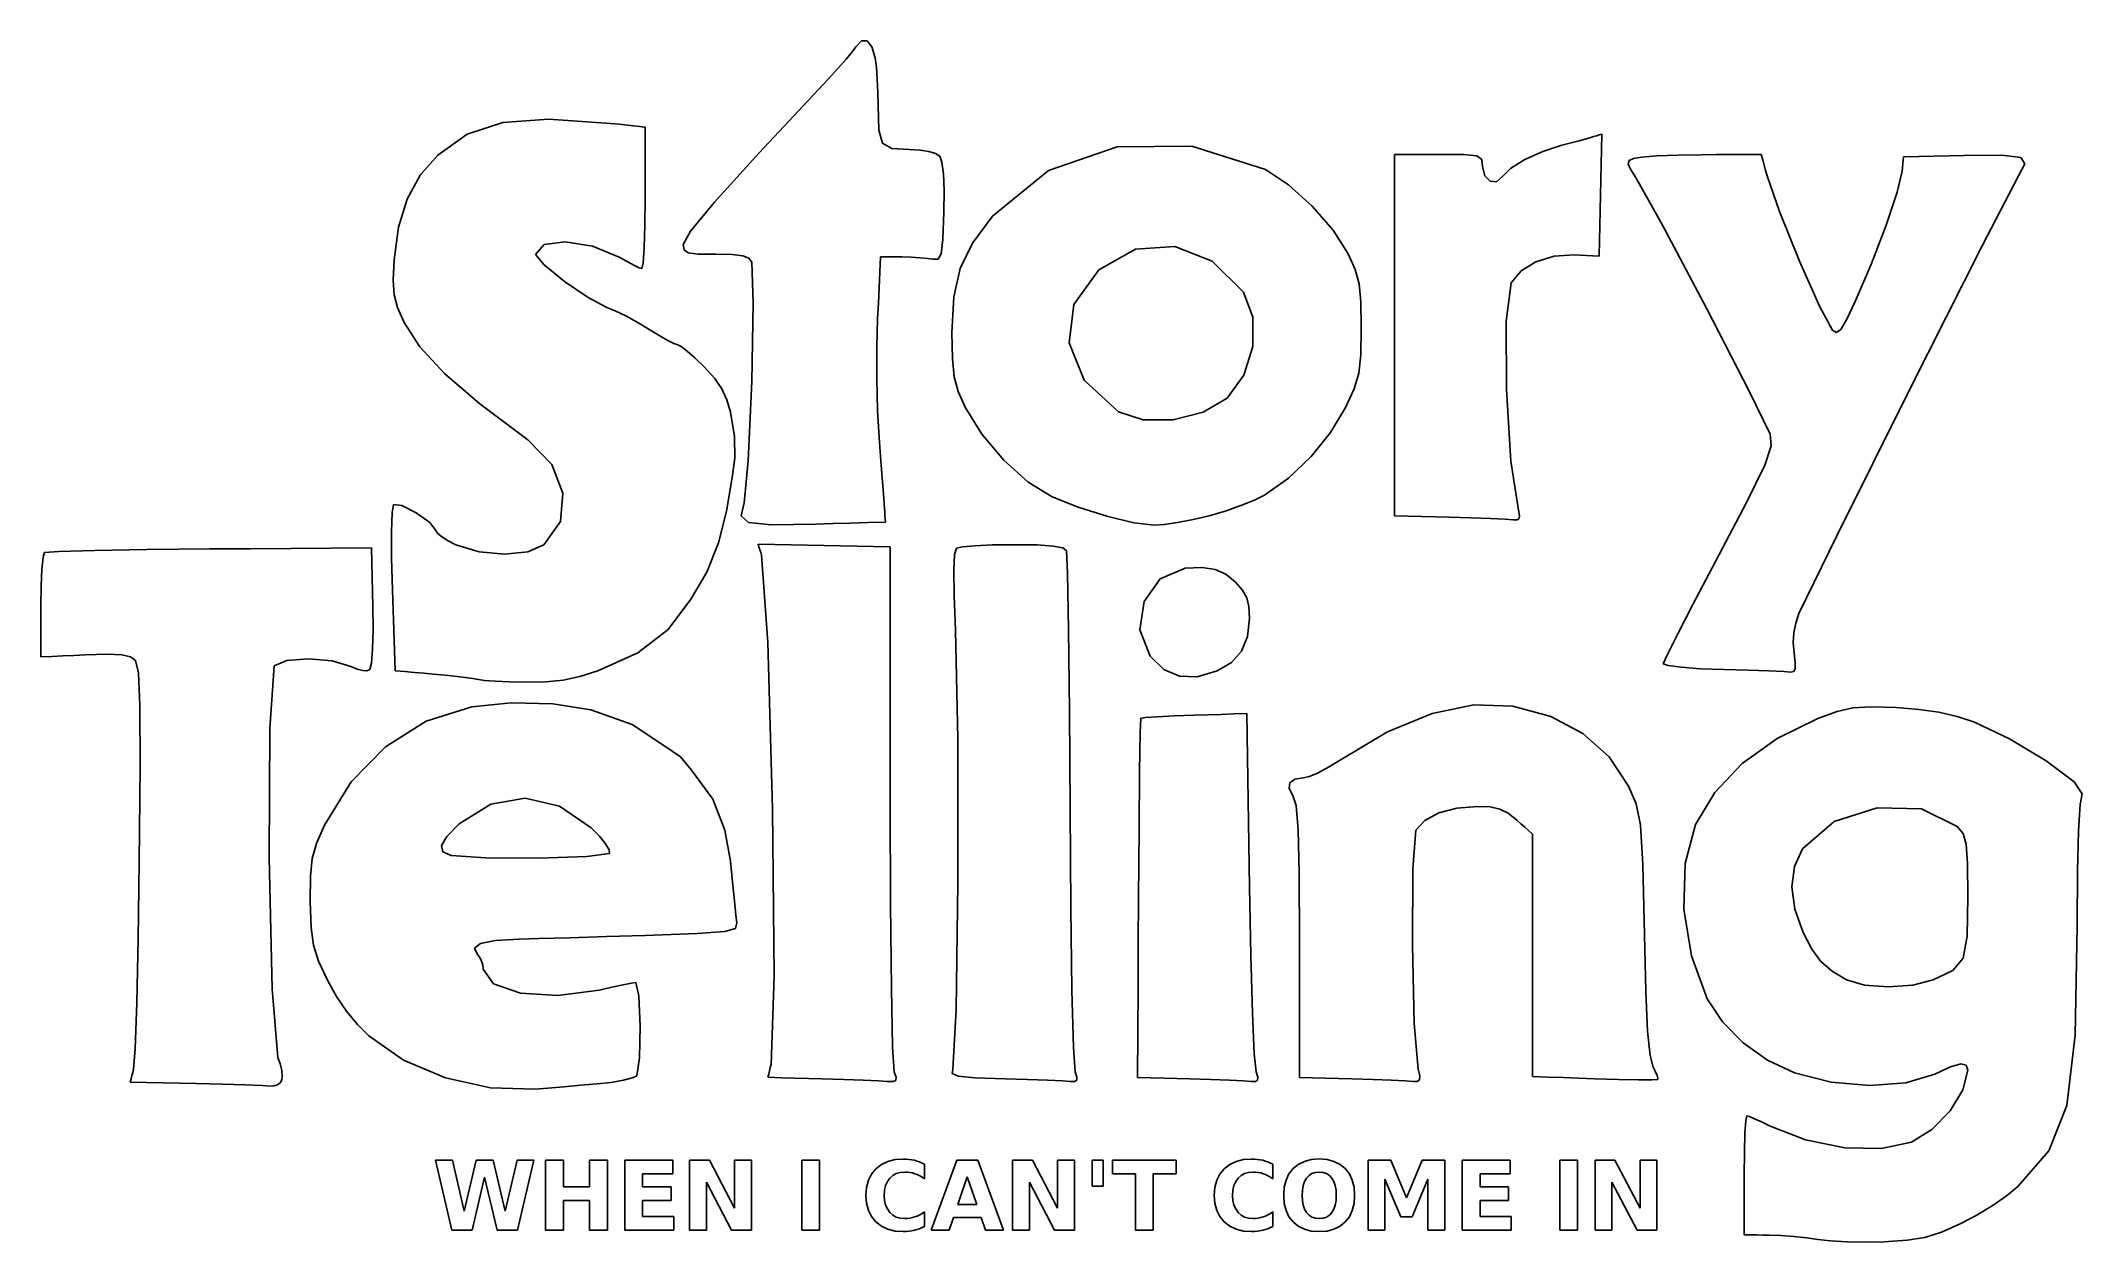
# Model space of a CAD drawing. Extents: x -60 to 54, y -31 to 36.
import ezdxf

# ---------------------------------------------------------------- set-up
doc = ezdxf.new("R2010")
doc.units = 0
for name, color, linetype in [('e', 7, 'CONTINUOUS'), ('g', 7, 'CONTINUOUS'), ('i', 7, 'CONTINUOUS'), ('l', 7, 'CONTINUOUS'), ('l2', 7, 'CONTINUOUS'), ('n', 7, 'CONTINUOUS'), ('o', 7, 'CONTINUOUS'), ('r', 7, 'CONTINUOUS'), ('S', 7, 'CONTINUOUS'), ('t', 7, 'CONTINUOUS'), ('text', 7, 'CONTINUOUS'), ('y', 7, 'CONTINUOUS')]:
    doc.layers.add(name, color=color, linetype=linetype)

msp = doc.modelspace()

# ---------------------------------------------------------------- linework, layer by layer
at = {"layer": 'e', "color": 7}
for p, q in [((-33.705829, -1.03375), (-35.910042, -1.25823)), ((-31.391798, -1.09855), (-33.705829, -1.03375)), ((-29.277679, -1.42523), (-31.391798, -1.09855)), ((-38.436818, -2.06742), (-40.698062, -3.47851)), ((-35.910042, -1.25823), (-38.436818, -2.06742)), ((-26.979577, -2.25026), (-29.277679, -1.42523)), ((-25.105227, -3.48429), (-26.979577, -2.25026)), ((-40.698062, -3.47851), (-42.613374, -5.42683)), ((-24.301303, -4.0495), (-25.105227, -3.48429)), ((-23.684421, -4.77651), (-24.301303, -4.0495)), ((-42.613374, -5.42683), (-44.102354, -7.84771)), ((-22.491853, -6.39498), (-23.684421, -4.77651)), ((-36.600485, -7.76583), (-34.841366, -6.67148)), ((-34.841366, -6.67148), (-32.936927, -6.3469)), ((-32.936927, -6.3469), (-31.029711, -6.78776)), ((-31.029711, -6.78776), (-29.262261, -7.9897)), ((-21.830563, -8.11374), (-22.491853, -6.39498)), ((-44.102354, -7.84771), (-44.544759, -8.8528)), ((-37.290846, -8.46663), (-36.600485, -7.76583)), ((-44.544759, -8.8528), (-44.786268, -9.69797)), ((-37.592472, -8.97994), (-37.290846, -8.46663)), ((-37.510112, -9.32436), (-37.592472, -8.97994)), ((-29.262261, -7.9897), (-28.810833, -8.45788)), ((-28.810833, -8.45788), (-28.467489, -8.8839)), ((-28.467489, -8.8839), (-28.265796, -9.22076)), ((-21.514089, -9.83744), (-21.830563, -8.11374)), ((-44.786268, -9.69797), (-44.881598, -10.68009)), ((-37.048513, -9.51845), (-37.510112, -9.32436)), ((-37.048509, -9.5185), (-37.048513, -9.51845)), ((-35.127931, -9.6516), (-37.048509, -9.51846)), ((-37.048509, -9.51846), (-37.048509, -9.51847)), ((-37.048509, -9.51847), (-37.048509, -9.51848)), ((-37.048509, -9.51848), (-37.048509, -9.5185)), ((-32.202889, -9.6708), (-35.127931, -9.6516)), ((-29.498358, -9.5896), (-32.202889, -9.6708)), ((-28.239316, -9.4215), (-29.498358, -9.5896)), ((-28.265796, -9.22076), (-28.239316, -9.4215)), ((-21.400955, -11.00925), (-21.514089, -9.83744)), ((-44.881598, -10.68009), (-44.885498, -12.09602)), ((-21.298665, -12.04836), (-21.400955, -11.00925)), ((-44.885498, -12.09602), (-44.841898, -13.52271)), ((-21.218455, -12.84191), (-21.298665, -12.04836)), ((-44.841898, -13.52271), (-44.711752, -14.51875)), ((-21.837017, -13.75508), (-21.244535, -13.57765)), ((-21.244535, -13.57765), (-21.171565, -13.27702)), ((-21.171565, -13.27702), (-21.218455, -12.84191)), ((-44.711752, -14.51875), (-44.424551, -15.40153)), ((-35.746178, -14.68454), (-35.41202, -14.42188)), ((-35.591091, -15.03874), (-35.746178, -14.68454)), ((-35.41202, -14.42188), (-34.589175, -14.25095)), ((-34.589175, -14.25095), (-33.278199, -14.17195)), ((-33.278199, -14.17195), (-32.151963, -14.14385)), ((-32.151963, -14.14385), (-30.454599, -14.09625)), ((-30.454599, -14.09625), (-28.41617, -14.03595)), ((-28.41617, -14.03595), (-26.266741, -13.96945)), ((-26.266741, -13.96945), (-23.370566, -13.86658)), ((-23.370566, -13.86658), (-21.837017, -13.75508)), ((-44.424551, -15.40153), (-43.90979, -16.48845)), ((-35.463534, -15.2034), (-35.591091, -15.03874)), ((-35.359076, -15.40887), (-35.463534, -15.2034)), ((-35.288496, -15.62894), (-35.359076, -15.40887)), ((-35.262576, -15.83741), (-35.288496, -15.62894)), ((-34.688031, -16.66009), (-35.262576, -15.83741)), ((-43.90979, -16.48845), (-43.419574, -17.36636)), ((-33.194409, -17.17127), (-34.688031, -16.66009)), ((-28.830013, -17.00794), (-31.12673, -17.30814)), ((-28.11061, -16.84346), (-28.830013, -17.00794)), ((-27.484201, -16.70877), (-28.11061, -16.84346)), ((-27.018067, -16.61777), (-27.484201, -16.70877)), ((-26.779492, -16.58437), (-27.018067, -16.61777)), ((-26.609429, -17.3343), (-26.779492, -16.58437)), ((-43.419574, -17.36636), (-42.866624, -18.18432)), ((-31.12673, -17.30814), (-33.194409, -17.17127)), ((-26.540129, -19.01629), (-26.609429, -17.3343)), ((-42.866624, -18.18432), (-42.266283, -18.92161)), ((-42.266283, -18.92161), (-41.633897, -19.55756)), ((-26.579089, -20.77863), (-26.540129, -19.01629)), ((-41.633897, -19.55756), (-39.700435, -20.89839)), ((-39.700435, -20.89839), (-37.370661, -21.88395)), ((-26.733814, -21.76965), (-26.579089, -20.77863)), ((-37.370661, -21.88395), (-34.860555, -22.44521)), ((-34.860555, -22.44521), (-32.386096, -22.51311)), ((-32.386096, -22.51311), (-31.674983, -22.45331)), ((-31.674983, -22.45331), (-30.789441, -22.37931)), ((-30.789441, -22.37931), (-29.84233, -22.30051)), ((-29.84233, -22.30051), (-28.946513, -22.22641)), ((-28.946513, -22.22641), (-28.946513, -22.22641)), ((-28.946513, -22.22641), (-28.946512, -22.22641)), ((-28.946512, -22.22641), (-28.946512, -22.22641)), ((-28.946512, -22.22641), (-28.946504, -22.22654)), ((-28.946504, -22.22654), (-28.147496, -22.13904)), ((-28.147496, -22.13904), (-27.463976, -22.02371)), ((-27.463976, -22.02371), (-26.968547, -21.89558)), ((-26.968547, -21.89558), (-26.733814, -21.76965))]:
    msp.add_line(p, q, dxfattribs=at)
at = {"layer": 'g', "color": 7}
for p, q in [((38.947064, -1.90681), (36.677842, -3.02309)), ((40.017471, -1.51292), (38.947064, -1.90681)), ((40.898896, -1.30942), (40.017471, -1.51292)), ((41.895812, -1.25442), (40.898896, -1.30942)), ((43.312689, -1.30602), (41.895812, -1.25442)), ((44.565831, -1.40462), (43.312689, -1.30602)), ((45.672112, -1.56568), (44.565831, -1.40462)), ((46.686726, -1.79952), (45.672112, -1.56568)), ((47.664868, -2.11641), (46.686726, -1.79952)), ((49.601339, -3.03259), (47.664868, -2.11641)), ((36.677842, -3.02309), (34.743902, -4.41572)), ((51.645301, -4.26941), (49.601339, -3.03259)), ((34.743902, -4.41572), (33.209699, -6.02881)), ((53.194065, -5.42546), (51.645301, -4.26941)), ((53.644936, -6.09933), (53.194065, -5.42546)), ((33.209699, -6.02881), (32.139684, -7.80653)), ((53.444081, -8.15059), (53.529511, -6.6878)), ((53.529511, -6.6878), (53.644936, -6.09933)), ((32.139684, -7.80653), (31.569295, -9.96612)), ((38.095032, -9.16185), (39.85558, -7.63841)), ((39.85558, -7.63841), (42.243217, -6.86982)), ((42.243217, -6.86982), (44.706032, -6.93602)), ((44.706032, -6.93602), (46.692114, -7.91688)), ((46.692114, -7.91688), (47.019988, -8.30698)), ((47.019988, -8.30698), (47.198532, -8.89187)), ((47.198532, -8.89187), (47.272692, -9.9668)), ((53.391051, -10.42267), (53.444081, -8.15059)), ((31.569295, -9.96612), (31.501635, -12.50341)), ((37.506069, -11.27685), (37.649478, -10.1419)), ((37.649478, -10.1419), (38.095032, -9.16185)), ((47.272692, -9.9668), (47.287422, -11.827)), ((37.664478, -12.51539), (37.506069, -11.27685)), ((53.372841, -13.43899), (53.391051, -10.42267)), ((47.287422, -11.827), (47.251282, -14.00988)), ((31.501635, -12.50341), (31.916109, -15.11281)), ((38.124382, -13.80622), (37.664478, -12.51539)), ((53.259785, -19.52236), (53.372841, -13.43899)), ((38.610939, -14.72809), (38.124382, -13.80622)), ((39.120346, -15.41265), (38.610939, -14.72809)), ((47.251282, -14.00988), (47.031104, -15.23793)), ((31.916109, -15.11281), (32.792127, -17.48871)), ((39.73596, -15.95047), (39.120346, -15.41265)), ((47.031104, -15.23793), (46.459229, -15.91427)), ((40.541139, -16.4321), (39.73596, -15.95047)), ((40.541132, -16.432), (40.541131, -16.43203)), ((40.541131, -16.43203), (40.541131, -16.43207)), ((40.541131, -16.43207), (40.541139, -16.4321)), ((40.541133, -16.43196), (40.541132, -16.432)), ((41.548224, -16.7321), (40.541133, -16.43196)), ((42.863917, -16.83417), (41.548224, -16.7321)), ((44.224935, -16.73767), (42.863917, -16.83417)), ((45.368003, -16.442), (44.224935, -16.73767)), ((46.459229, -15.91427), (45.368003, -16.442)), ((32.792127, -17.48871), (33.642774, -18.77595)), ((33.642774, -18.77595), (34.787836, -19.93671)), ((34.787836, -19.93671), (36.148583, -20.90413)), ((52.795893, -23.41875), (53.259785, -19.52236)), ((36.148583, -20.90413), (37.646286, -21.61134)), ((45.45273, -21.67744), (46.331701, -21.27777)), ((46.331701, -21.27777), (46.896566, -21.11259)), ((46.896566, -21.11259), (47.198187, -21.17589)), ((47.287427, -21.46175), (47.013783, -22.55252)), ((47.198187, -21.17589), (47.287427, -21.46175)), ((37.646286, -21.61134), (39.682704, -22.12866)), ((39.682704, -22.12866), (41.832054, -22.31356)), ((41.832054, -22.31356), (43.840131, -22.16387)), ((43.840131, -22.16387), (45.45273, -21.67744)), ((47.013783, -22.55252), (46.295945, -23.71539)), ((46.295945, -23.71539), (45.288557, -24.75311)), ((51.794078, -25.94842), (52.795893, -23.41875)), ((34.893963, -24.96408), (34.863273, -26.01569)), ((34.939383, -24.25353), (34.893963, -24.96408)), ((34.994843, -23.99256), (34.939383, -24.25353)), ((35.138198, -24.03746), (34.994843, -23.99256)), ((35.422937, -24.15982), (35.138198, -24.03746)), ((35.807822, -24.3409), (35.422937, -24.15982)), ((36.251614, -24.56204), (35.807822, -24.3409)), ((38.262828, -25.3384), (36.251614, -24.56204)), ((45.288557, -24.75311), (44.146262, -25.46841)), ((34.863273, -26.01569), (34.852003, -27.29985)), ((40.438297, -25.76998), (38.262828, -25.3384)), ((42.494087, -25.82418), (40.438297, -25.76998)), ((44.146262, -25.46841), (42.494087, -25.82418)), ((50.06725, -27.93161), (51.794078, -25.94842)), ((34.852003, -27.29985), (34.852003, -28.12667)), ((34.852003, -28.12667), (34.852003, -28.9535)), ((49.438206, -28.44312), (50.06725, -27.93161)), ((34.852003, -28.9535), (34.852003, -29.78032)), ((47.75241, -29.53568), (48.631987, -29.00024)), ((48.631987, -29.00024), (49.438206, -28.44312)), ((34.852003, -29.78032), (34.852003, -30.60714)), ((34.852003, -30.60714), (35.199269, -30.61314)), ((35.199269, -30.61314), (35.546534, -30.61914)), ((35.546534, -30.61914), (35.8938, -30.62514)), ((35.8938, -30.62514), (36.241066, -30.63114)), ((36.241066, -30.63114), (36.884799, -30.65784)), ((44.892991, -30.75669), (45.815912, -30.46321)), ((45.815912, -30.46321), (46.90329, -29.98299)), ((46.90329, -29.98301), (46.903294, -29.98217)), ((46.90329, -29.98299), (46.90329, -29.983)), ((46.90329, -29.983), (46.90329, -29.983)), ((46.90329, -29.983), (46.90329, -29.98301)), ((46.903294, -29.98217), (47.75241, -29.53568)), ((36.884799, -30.65784), (37.610698, -30.71324)), ((37.610698, -30.71324), (38.329776, -30.78924)), ((38.329776, -30.78924), (38.953045, -30.87784)), ((38.953045, -30.87784), (39.651731, -30.95674)), ((39.651731, -30.95674), (40.576151, -31.00654)), ((40.576151, -31.00654), (41.605957, -31.02304)), ((41.605957, -31.02304), (42.6208, -31.00224)), ((42.6208, -31.00224), (43.904597, -30.91814)), ((43.904597, -30.91814), (44.892991, -30.75669))]:
    msp.add_line(p, q, dxfattribs=at)
at = {"layer": 'i', "color": 7}
for p, q in [((2.377656, 5.86), (1.488713, 4.58802)), ((3.763465, 6.45321), (2.377656, 5.86)), ((4.703755, 6.47901), (3.763465, 6.45321)), ((5.428708, 6.37108), (4.703755, 6.47901)), ((6.020659, 6.10606), (5.428708, 6.37108)), ((6.561942, 5.66064), (6.020659, 6.10606)), ((1.488713, 4.58802), (1.250188, 3.02356)), ((6.949083, 5.22289), (6.561942, 5.66064)), ((7.18535, 4.80058), (6.949083, 5.22289)), ((7.303263, 4.30988), (7.18535, 4.80058)), ((7.227425, 2.65089), (7.335341, 3.66696)), ((7.335341, 3.66696), (7.303263, 4.30988)), ((1.250188, 3.02356), (1.815635, 1.55292)), ((6.898331, 1.83194), (7.227425, 2.65089)), ((1.815635, 1.55292), (2.579601, 0.82062)), ((5.54454, 0.73288), (6.340042, 1.19698)), ((6.340042, 1.19698), (6.898331, 1.83194)), ((2.579601, 0.82062), (3.447996, 0.44156)), ((3.447996, 0.44156), (4.432438, 0.41316)), ((4.432438, 0.41316), (5.54454, 0.73288)), ((1.303137, -1.89439), (1.268234, -2.70841)), ((1.563491, -1.85789), (1.303137, -1.89439)), ((2.21392, -1.81439), (1.563491, -1.85789)), ((3.156332, -1.76919), (2.21392, -1.81439)), ((4.292632, -1.72789), (3.156332, -1.76919)), ((5.020236, -1.70509), (4.292632, -1.72789)), ((5.74784, -1.68239), (5.020236, -1.70509)), ((6.475444, -1.65959), (5.74784, -1.68239)), ((7.203049, -1.63689), (6.475444, -1.65959)), ((7.23854, -4.05103), (7.203049, -1.63689)), ((1.268234, -2.70841), (1.231657, -4.86903)), ((7.274031, -6.46516), (7.23854, -4.05103)), ((1.231657, -4.86903), (1.197747, -8.04745)), ((7.309521, -8.8793), (7.274031, -6.46516)), ((1.197747, -8.04745), (1.170845, -11.91486)), ((7.345012, -11.29343), (7.309521, -8.8793)), ((7.417464, -15.08986), (7.345012, -11.29343)), ((1.170845, -11.91486), (1.157542, -14.40111)), ((1.157542, -14.40111), (1.144239, -16.88736)), ((7.509789, -18.28823), (7.417464, -15.08986)), ((1.144239, -16.88736), (1.130936, -19.37361)), ((7.610122, -20.55217), (7.509789, -18.28823)), ((1.130936, -19.37361), (1.117633, -21.85986)), ((7.706599, -21.54528), (7.610122, -20.55217)), ((7.797332, -21.84253), (7.706598, -21.54484)), ((7.706598, -21.54484), (7.706598, -21.54485)), ((7.706598, -21.54485), (7.706598, -21.54486)), ((7.706598, -21.54486), (7.706598, -21.54486)), ((7.706598, -21.54486), (7.706599, -21.54528)), ((1.117633, -21.85986), (1.845237, -21.88086)), ((1.845237, -21.88086), (2.572841, -21.90176)), ((2.572841, -21.90176), (3.300445, -21.92276)), ((3.300445, -21.92276), (4.028049, -21.94366)), ((4.028049, -21.94366), (5.19708, -21.98066)), ((5.19708, -21.98066), (6.228608, -22.01946)), ((6.228608, -22.01946), (7.010931, -22.05546)), ((7.010931, -22.05546), (7.432345, -22.08406)), ((7.432345, -22.08406), (7.672346, -22.08806)), ((7.672346, -22.08806), (7.789962, -22.01566)), ((7.789962, -22.01566), (7.797332, -21.84253))]:
    msp.add_line(p, q, dxfattribs=at)
at = {"layer": 'l', "color": 7}
for p, q in [((-19.064748, 7.75413), (-19.98247, 7.77253)), ((-19.98247, 7.77253), (-19.93481, 7.62178)), ((-19.93481, 7.62178), (-19.88715, 7.47104)), ((-19.88715, 7.47104), (-19.83949, 7.32029)), ((-19.83949, 7.32029), (-19.79183, 7.16954)), ((-19.79183, 7.16954), (-19.436631, 2.32197)), ((-18.147026, 7.73563), (-19.064748, 7.75413)), ((-17.229304, 7.71723), (-18.147026, 7.73563)), ((-16.311582, 7.69883), (-17.229304, 7.71723)), ((-15.39386, 7.68033), (-16.311582, 7.69883)), ((-14.476139, 7.66193), (-15.39386, 7.68033)), ((-13.558417, 7.64343), (-14.476139, 7.66193)), ((-12.640695, 7.62503), (-13.558417, 7.64343)), ((-12.640695, 4.05316), (-12.640695, 7.62503)), ((-12.640695, 0.48128), (-12.640695, 4.05316)), ((-19.436631, 2.32197), (-19.174028, -6.93358)), ((-12.640695, -3.0906), (-12.640695, 0.48128)), ((-12.640695, -6.66247), (-12.640695, -3.0906)), ((-12.622605, -12.25701), (-12.640695, -6.66247)), ((-19.174028, -6.93358), (-19.086738, -16.21487)), ((-12.573345, -16.92789), (-12.622605, -12.25701)), ((-19.086738, -16.21487), (-19.257482, -21.13964)), ((-12.500435, -20.18676), (-12.573345, -16.92789)), ((-12.411405, -21.54528), (-12.500435, -20.18676)), ((-19.348962, -21.49899), (-19.394702, -21.67866)), ((-19.303222, -21.31931), (-19.348962, -21.49899)), ((-19.257482, -21.13964), (-19.303222, -21.31931)), ((-12.411378, -21.54554), (-12.411405, -21.54528)), ((-12.411378, -21.54555), (-12.411378, -21.54554)), ((-12.311768, -21.85635), (-12.411378, -21.54555)), ((-12.411378, -21.54555), (-12.411378, -21.54555)), ((-12.411378, -21.54555), (-12.411378, -21.54555)), ((-19.394702, -21.67866), (-19.440442, -21.85834)), ((-19.440442, -21.85834), (-18.68969, -21.87954)), ((-18.68969, -21.87954), (-17.938937, -21.90064)), ((-17.938937, -21.90064), (-17.188185, -21.92184)), ((-17.188185, -21.92184), (-16.437432, -21.94294)), ((-16.437432, -21.94294), (-15.222012, -21.98034)), ((-15.222012, -21.98034), (-14.13262, -22.01944)), ((-14.13262, -22.01944), (-13.28834, -22.05564)), ((-13.28834, -22.05564), (-12.808253, -22.08424)), ((-12.808253, -22.08424), (-12.486986, -22.09424)), ((-12.486986, -22.09424), (-12.329228, -22.02874)), ((-12.329228, -22.02874), (-12.311768, -21.85635))]:
    msp.add_line(p, q, dxfattribs=at)
at = {"layer": 'l2', "color": 7}
for p, q in [((-9.054444, 7.20145), (-9.101034, 6.3307)), ((-8.946345, 7.55494), (-9.054444, 7.20145)), ((-8.614718, 7.63074), (-8.946345, 7.55494)), ((-7.914612, 7.69344), (-8.614718, 7.63074)), ((-6.94863, 7.73654), (-7.914612, 7.69344)), ((-5.819378, 7.75334), (-6.94863, 7.73654)), ((-4.473255, 7.73714), (-5.819378, 7.75334)), ((-3.569268, 7.67924), (-4.473255, 7.73714)), ((-3.043775, 7.5723), (-3.569268, 7.67924)), ((-2.833132, 7.40898), (-3.043775, 7.5723)), ((-2.77637, 6.16862), (-2.833132, 7.40898)), ((-9.101034, 6.3307), (-9.086265, 4.93207)), ((-2.720635, 3.04891), (-2.77637, 6.16862)), ((-9.086265, 4.93207), (-9.010287, 2.99493)), ((-9.010287, 2.99493), (-8.880196, -3.03767)), ((-2.672334, -1.47918), (-2.720635, 3.04891)), ((-2.637874, -6.94466), (-2.672334, -1.47918)), ((-8.880196, -3.03767), (-8.873496, -11.02526)), ((-2.596273, -12.42963), (-2.637874, -6.94466)), ((-8.873496, -11.02526), (-8.972615, -18.10255)), ((-2.528528, -17.01078), (-2.596273, -12.42963)), ((-2.444016, -20.20903), (-2.528528, -17.01078)), ((-8.972615, -18.10255), (-9.159972, -21.40427)), ((-2.352114, -21.54528), (-2.444016, -20.20903)), ((-9.159972, -21.40427), (-9.192946, -21.6524)), ((-2.258687, -21.84348), (-2.352114, -21.54528)), ((-9.192946, -21.6524), (-8.852586, -21.80011)), ((-8.852586, -21.80011), (-7.938314, -21.88451)), ((-7.938314, -21.88451), (-6.249555, -21.94271)), ((-6.249555, -21.94271), (-4.993767, -21.97981)), ((-4.993767, -21.97981), (-3.891191, -22.01871)), ((-3.891191, -22.01871), (-3.060864, -22.05481)), ((-3.060864, -22.05481), (-2.621819, -22.08351)), ((-2.621819, -22.08351), (-2.38141, -22.08851)), ((-2.38141, -22.08851), (-2.264407, -22.01651)), ((-2.264407, -22.01651), (-2.258687, -21.84348))]:
    msp.add_line(p, q, dxfattribs=at)
at = {"layer": 'n', "color": 7}
for p, q in [((17.49968, -1.63), (15.016841, -2.6572)), ((19.813793, -1.15721), (17.49968, -1.63)), ((21.983846, -1.23111), (19.813793, -1.15721)), ((24.090133, -1.79626), (21.983846, -1.23111)), ((25.886335, -2.74028), (24.090133, -1.79626)), ((15.016841, -2.6572), (12.340614, -4.2465)), ((27.340151, -4.04087), (25.886335, -2.74028)), ((12.340614, -4.2465), (11.740771, -4.61947)), ((28.41928, -5.67571), (27.340151, -4.04087)), ((9.593982, -5.495), (9.55461, -5.80619)), ((9.859112, -5.28447), (9.593982, -5.495)), ((10.331043, -5.20707), (9.859112, -5.28447)), ((10.670047, -5.13127), (10.331043, -5.20707)), ((11.161936, -4.9249), (10.670047, -5.13127)), ((11.740771, -4.61947), (11.161936, -4.9249)), ((9.55461, -5.80619), (9.759951, -6.18555)), ((9.759951, -6.18555), (9.93201, -6.74437)), ((9.93201, -6.74437), (10.040548, -8.09623)), ((18.872121, -6.89169), (20.02267, -6.79479)), ((20.02267, -6.79479), (20.726018, -6.82599)), ((28.851169, -6.65786), (28.41928, -5.67571)), ((29.086921, -7.84818), (28.851169, -6.65786)), ((16.599319, -8.11103), (17.08419, -7.57914)), ((17.08419, -7.57914), (17.867209, -7.16292)), ((17.867209, -7.16292), (18.872121, -6.89169)), ((20.726018, -6.82599), (21.261326, -6.94243)), ((21.261326, -6.94243), (21.725133, -7.17808)), ((21.725133, -7.17808), (22.213981, -7.56696)), ((22.213981, -7.56696), (22.429999, -7.76002)), ((22.429999, -7.76002), (22.646016, -7.95308)), ((29.208571, -10.01791), (29.086921, -7.84818)), ((10.040548, -8.09623), (10.097168, -10.50531)), ((16.426418, -10.27285), (16.599319, -8.11103)), ((22.646016, -7.95308), (22.862034, -8.14613)), ((22.862034, -8.14613), (23.078052, -8.33919)), ((23.078052, -8.33919), (23.078052, -10.024)), ((23.078052, -10.024), (23.078052, -11.70882)), ((29.298161, -13.93832), (29.208571, -10.01791)), ((10.097168, -10.50531), (10.113458, -14.23576)), ((16.401458, -14.51181), (16.426418, -10.27285)), ((23.078052, -11.70882), (23.078052, -13.39363)), ((23.078052, -13.39363), (23.078052, -15.07844)), ((10.113458, -14.23576), (10.113458, -16.14178)), ((16.506316, -18.87586), (16.401458, -14.51181)), ((29.379411, -17.09002), (29.298161, -13.93832)), ((23.078052, -15.07844), (23.078052, -16.76326)), ((10.113458, -16.14178), (10.113458, -18.04781)), ((23.078052, -16.76326), (23.078052, -18.44807)), ((10.113458, -18.04781), (10.113458, -19.95383)), ((29.481929, -19.28734), (29.379411, -17.09002)), ((16.722858, -21.41299), (16.506316, -18.87586)), ((23.078052, -18.44807), (23.078052, -20.13289)), ((29.61368, -20.65135), (29.481929, -19.28734)), ((10.113458, -19.95383), (10.113458, -21.85985)), ((23.078052, -20.13289), (23.078052, -21.8177)), ((16.722852, -21.4131), (16.722858, -21.41299)), ((16.806332, -21.78368), (16.722852, -21.41307)), ((16.722852, -21.41307), (16.722852, -21.41308)), ((16.722852, -21.41308), (16.722852, -21.41309)), ((16.722852, -21.41309), (16.722852, -21.4131)), ((29.782632, -21.30317), (29.61368, -20.65135)), ((29.911521, -21.54833), (29.782632, -21.30317)), ((30.003911, -21.75903), (29.911521, -21.54833)), ((10.113458, -21.85985), (10.841062, -21.88075)), ((10.841062, -21.88075), (11.568666, -21.90165)), ((11.568666, -21.90165), (12.29627, -21.92255)), ((12.29627, -21.92255), (13.023874, -21.94345)), ((13.023874, -21.94345), (14.192904, -21.98035)), ((14.192904, -21.98035), (15.224429, -22.01915)), ((15.224429, -22.01915), (16.006748, -22.05515)), ((16.006748, -22.05515), (16.428157, -22.08375)), ((16.428157, -22.08375), (16.673673, -22.08575)), ((16.673673, -22.08575), (16.794832, -21.99675)), ((16.794832, -21.99675), (16.806332, -21.78368)), ((23.078052, -21.8177), (23.937948, -21.8472)), ((23.937948, -21.8472), (24.797843, -21.8767)), ((24.797843, -21.8767), (25.657739, -21.9062)), ((25.657739, -21.9062), (26.517635, -21.9357)), ((26.517635, -21.9357), (27.860072, -21.9762)), ((27.860072, -21.9762), (28.972568, -21.9995)), ((28.972568, -21.9995), (29.73939, -22.0035)), ((29.73939, -22.0035), (30.044801, -21.9872)), ((30.051201, -21.9128), (30.003911, -21.75903)), ((30.044801, -21.9872), (30.051201, -21.9128))]:
    msp.add_line(p, q, dxfattribs=at)
at = {"layer": 'o', "color": 7}
for p, q in [((-0.015958, 29.87468), (-3.843087, 28.5538)), ((4.140733, 29.91428), (-0.015958, 29.87468)), ((8.233999, 28.60553), (4.140733, 29.91428)), ((-3.843087, 28.5538), (-6.947666, 26.01855)), ((9.517766, 27.75876), (8.233999, 28.60553)), ((10.830236, 26.57463), (9.517766, 27.75876)), ((11.991955, 25.23609), (10.830236, 26.57463)), ((-6.947666, 26.01855), (-8.063793, 24.52133)), ((12.823469, 23.92613), (11.991955, 25.23609)), ((-8.063793, 24.52133), (-8.753528, 23.10763)), ((-1.041921, 23.03001), (0.999569, 24.17733)), ((0.999569, 24.17733), (3.183288, 24.32675)), ((3.183288, 24.32675), (5.266036, 23.51597)), ((13.211078, 23.05459), (12.823469, 23.92613)), ((-8.753528, 23.10763), (-9.103696, 21.52747)), ((-2.433977, 21.10528), (-1.041921, 23.03001)), ((5.266036, 23.51597), (7.004612, 21.7827)), ((13.431436, 22.24795), (13.211078, 23.05459)), ((7.004612, 21.7827), (7.528845, 20.39491)), ((13.530196, 21.24774), (13.431436, 22.24795)), ((-9.103696, 21.52747), (-9.201124, 19.53088)), ((-2.68986, 18.97115), (-2.433977, 21.10528)), ((13.552996, 19.79551), (13.530196, 21.24774)), ((-9.201124, 19.53088), (-9.178357, 18.0778)), ((7.528845, 20.39491), (7.524315, 18.77096)), ((13.530576, 18.30107), (13.552996, 19.79551)), ((-1.846469, 16.89223), (-2.68986, 18.97115)), ((7.524315, 18.77096), (7.033041, 17.18305)), ((13.420774, 17.28206), (13.530576, 18.30107)), ((-9.178357, 18.0778), (-9.079426, 17.07721)), ((-9.079426, 17.07721), (-8.858383, 16.26944)), ((7.033041, 17.18305), (6.097039, 15.90335)), ((13.159894, 16.41424), (13.420774, 17.28206)), ((-8.858383, 16.26944), (-8.469282, 15.39481)), ((0.059299, 15.13312), (-1.846469, 16.89223)), ((6.097039, 15.90335), (4.761542, 15.11314)), ((12.684237, 15.37338), (13.159894, 16.41424)), ((-8.469282, 15.39481), (-7.546257, 13.90417)), ((1.422416, 14.68712), (0.059299, 15.13312)), ((4.761542, 15.11314), (3.096582, 14.69412)), ((11.851704, 13.98247), (12.684237, 15.37338)), ((-7.546257, 13.90417), (-6.319659, 12.4588)), ((3.096582, 14.69412), (1.422416, 14.68712)), ((10.768279, 12.64773), (11.851704, 13.98247)), ((9.516905, 11.45884), (10.768279, 12.64773)), ((-6.319659, 12.4588), (-4.960343, 11.23506)), ((8.180528, 10.50543), (9.516905, 11.45884)), ((-4.960343, 11.23506), (-3.639168, 10.4093)), ((-3.639168, 10.4093), (-2.189319, 9.83426)), ((6.86156, 9.92419), (7.627999, 10.23109)), ((7.627999, 10.23109), (8.180528, 10.50543)), ((-2.189319, 9.83426), (-0.589077, 9.33328)), ((-0.589077, 9.33328), (0.910907, 8.97579)), ((3.339443, 8.98063), (4.206439, 9.15133)), ((4.206439, 9.15133), (5.092288, 9.36271)), ((5.092288, 9.36271), (5.982546, 9.62223)), ((5.982546, 9.62223), (6.86156, 9.92419)), ((0.910907, 8.97579), (2.059981, 8.83118)), ((2.059981, 8.83118), (2.590791, 8.86808)), ((2.590791, 8.86808), (3.339443, 8.98063))]:
    msp.add_line(p, q, dxfattribs=at)
at = {"layer": 'r', "color": 7}
for p, q in [((23.654518, 29.61763), (22.653924, 29.16332)), ((24.708186, 29.95769), (23.654518, 29.61763)), ((25.150177, 30.07047), (24.708186, 29.95769)), ((25.602787, 30.19036), (25.150177, 30.07047)), ((26.012885, 30.30303), (25.602787, 30.19036)), ((26.327344, 30.39413), (26.012885, 30.30303)), ((26.47821, 30.43993), (26.327344, 30.39413)), ((26.629076, 30.48573), (26.47821, 30.43993)), ((26.779942, 30.53153), (26.629076, 30.48573)), ((26.930808, 30.57733), (26.779942, 30.53153)), ((26.893658, 28.87995), (26.912238, 29.72864)), ((26.912238, 29.72864), (26.930808, 30.57733)), ((16.016976, 29.45325), (15.405127, 29.45326)), ((15.405127, 29.45326), (15.405127, 26.94168)), ((16.628825, 29.45324), (16.016976, 29.45325)), ((17.240674, 29.45323), (16.628825, 29.45324)), ((17.852523, 29.45322), (17.240674, 29.45323)), ((19.265272, 29.44252), (17.852523, 29.45322)), ((19.992082, 29.36892), (19.265272, 29.44252)), ((20.260961, 29.17001), (19.992082, 29.36892)), ((20.299921, 28.78339), (20.260961, 29.17001)), ((20.42294, 28.26533), (20.299921, 28.78339)), ((21.854714, 28.67265), (21.405197, 28.22347)), ((22.653924, 29.16332), (21.854714, 28.67265)), ((26.875088, 28.03126), (26.893658, 28.87995)), ((20.720079, 27.96289), (20.42294, 28.26533)), ((21.083457, 27.93069), (20.720079, 27.96289)), ((21.405197, 28.22347), (21.083457, 27.93069)), ((26.856508, 27.18257), (26.875088, 28.03126)), ((15.405127, 26.94168), (15.405127, 24.43009)), ((26.819358, 25.48519), (26.837938, 26.33388)), ((26.837938, 26.33388), (26.856508, 27.18257)), ((26.800788, 24.6365), (26.819358, 25.48519)), ((15.405127, 24.43009), (15.405127, 21.91851)), ((24.285934, 23.78941), (25.390229, 23.86221)), ((25.390229, 23.86221), (25.738226, 23.84361)), ((25.738226, 23.84361), (26.086224, 23.82501)), ((26.782218, 23.78781), (26.800788, 24.6365)), ((21.884079, 22.30315), (22.442259, 22.9696)), ((22.442259, 22.9696), (23.273077, 23.47845)), ((23.273077, 23.47845), (24.285934, 23.78941)), ((26.086224, 23.82501), (26.434221, 23.80641)), ((26.434221, 23.80641), (26.782218, 23.78781)), ((15.405127, 21.91851), (15.405127, 19.40692)), ((21.618476, 20.18668), (21.884079, 22.30315)), ((15.405127, 19.40692), (15.405127, 16.89534)), ((21.629806, 16.39168), (21.618476, 20.18668)), ((15.405127, 16.89534), (15.405127, 14.38376)), ((21.870319, 12.39552), (21.629806, 16.39168)), ((15.405127, 14.38376), (15.405127, 11.87217)), ((15.405127, 11.87217), (15.405127, 9.36059)), ((22.292258, 9.67555), (21.870319, 12.39552)), ((15.405127, 9.36059), (16.165804, 9.33979)), ((16.165804, 9.33979), (16.926482, 9.31899)), ((16.926482, 9.31899), (17.687159, 9.29819)), ((17.687159, 9.29819), (18.447836, 9.27739)), ((18.447836, 9.27739), (19.668232, 9.24059)), ((19.668232, 9.24059), (20.741825, 9.20189)), ((20.741825, 9.20189), (21.55257, 9.16589)), ((21.55257, 9.16589), (21.984423, 9.13719)), ((21.984423, 9.13719), (22.221703, 9.13419)), ((22.221703, 9.13419), (22.34402, 9.20889)), ((22.292256, 9.67545), (22.292258, 9.67555)), ((22.292258, 9.67543), (22.292256, 9.67545)), ((22.292259, 9.67541), (22.292258, 9.67543)), ((22.29226, 9.67539), (22.292259, 9.67541)), ((22.3635, 9.38221), (22.29226, 9.67539)), ((22.34402, 9.20889), (22.3635, 9.38221))]:
    msp.add_line(p, q, dxfattribs=at)
at = {"layer": 'S', "color": 7}
for p, q in [((-34.184334, 31.22929), (-36.153714, 30.57687)), ((-31.61822, 31.41276), (-34.184334, 31.22929)), ((-28.184965, 31.17712), (-31.61822, 31.41276)), ((-27.705408, 31.12522), (-28.184965, 31.17712)), ((-27.225851, 31.07332), (-27.705408, 31.12522)), ((-26.746293, 31.02142), (-27.225851, 31.07332)), ((-26.266736, 30.96952), (-26.746293, 31.02142)), ((-26.266736, 29.98622), (-26.266736, 30.96952)), ((-36.153714, 30.57687), (-37.796769, 29.40567)), ((-26.266736, 29.00293), (-26.266736, 29.98622)), ((-37.796769, 29.40567), (-38.769038, 28.29123)), ((-26.266736, 28.01963), (-26.266736, 29.00293)), ((-38.769038, 28.29123), (-39.492787, 26.96254)), ((-26.266736, 27.03633), (-26.266736, 28.01963)), ((-39.492787, 26.96254), (-39.975012, 25.40285)), ((-26.280556, 25.50914), (-26.266736, 27.03633)), ((-39.975012, 25.40285), (-40.222705, 23.59539)), ((-26.318196, 24.25851), (-26.280556, 25.50914)), ((-32.352151, 23.89147), (-31.882058, 24.44364)), ((-31.873167, 23.30468), (-32.352151, 23.89147)), ((-31.882058, 24.44364), (-30.711065, 24.59444)), ((-30.711065, 24.59444), (-29.1981, 24.35563)), ((-29.1981, 24.35563), (-27.702091, 23.73899)), ((-26.373906, 23.41348), (-26.318196, 24.25851)), ((-40.222705, 23.59539), (-40.277145, 22.45279)), ((-30.745005, 22.38864), (-31.873167, 23.30468)), ((-27.702091, 23.73899), (-27.266992, 23.49211)), ((-27.266992, 23.49211), (-26.884366, 23.28993)), ((-26.884366, 23.28993), (-26.595561, 23.15333)), ((-26.595561, 23.15333), (-26.441926, 23.10313)), ((-26.441926, 23.10313), (-26.373906, 23.41348)), ((-40.277145, 22.45279), (-40.226585, 21.64244)), ((-40.226585, 21.64244), (-40.034816, 20.93798)), ((-29.430853, 21.48789), (-30.745005, 22.38864)), ((-40.034816, 20.93798), (-39.665627, 20.11308)), ((-28.393897, 20.947), (-29.430853, 21.48789)), ((-27.928978, 20.7594), (-28.393897, 20.947)), ((-27.339907, 20.4725), (-27.928978, 20.7594)), ((-26.702234, 20.12535), (-27.339907, 20.4725)), ((-39.665627, 20.11308), (-38.797248, 18.75484)), ((-26.091504, 19.75698), (-26.702234, 20.12535)), ((-25.5332, 19.41251), (-26.091504, 19.75698)), ((-25.03827, 19.13042), (-25.5332, 19.41251)), ((-38.797248, 18.75484), (-37.426541, 17.27592)), ((-24.660461, 18.93982), (-25.03827, 19.13042)), ((-24.453519, 18.86982), (-24.660461, 18.93982)), ((-24.261265, 18.77372), (-24.453519, 18.86982)), ((-23.923447, 18.51206), (-24.261265, 18.77372)), ((-23.487703, 18.1248), (-23.923447, 18.51206)), ((-37.426541, 17.27592), (-35.453922, 15.5818)), ((-23.001673, 17.65191), (-23.487703, 18.1248)), ((-22.416003, 17.00705), (-23.001673, 17.65191)), ((-21.999347, 16.41443), (-22.416003, 17.00705)), ((-21.713513, 15.80891), (-21.999347, 16.41443)), ((-35.453922, 15.5818), (-32.779806, 13.57796)), ((-21.520305, 15.12534), (-21.713513, 15.80891)), ((-21.304662, 13.76957), (-21.520305, 15.12534)), ((-21.273682, 12.56228), (-21.304662, 13.76957)), ((-32.779806, 13.57796), (-31.459606, 12.20165)), ((-21.42814, 11.48905), (-21.273682, 12.56228)), ((-31.459606, 12.20165), (-30.847694, 10.61184)), ((-21.7462, 9.62303), (-21.42814, 11.48905)), ((-30.847694, 10.61184), (-30.980063, 9.04542)), ((-40.332585, 9.53382), (-40.366695, 8.49094)), ((-40.261635, 9.98218), (-40.332585, 9.53382)), ((-39.790324, 9.93168), (-40.261635, 9.98218)), ((-38.992913, 9.52086), (-39.790324, 9.93168)), ((-38.241554, 8.97869), (-38.992913, 9.52086)), ((-22.192959, 7.85903), (-21.7462, 9.62303)), ((-40.366695, 8.49094), (-40.362095, 7.00904)), ((-37.908401, 8.53418), (-38.241554, 8.97869)), ((-37.819671, 8.3876), (-37.908401, 8.53418)), ((-37.578083, 8.19089), (-37.819671, 8.3876)), ((-37.220534, 7.96978), (-37.578083, 8.19089)), ((-36.78392, 7.74999), (-37.220534, 7.96978)), ((-30.980063, 9.04542), (-31.892706, 7.73929)), ((-40.362095, 7.00904), (-40.317055, 5.24359)), ((-35.496117, 7.36262), (-36.78392, 7.74999)), ((-34.077237, 7.23133), (-35.496117, 7.36262)), ((-32.788894, 7.3567), (-34.077237, 7.23133)), ((-31.892706, 7.73929), (-32.788894, 7.3567)), ((-22.83165, 6.22017), (-22.192959, 7.85903)), ((-23.725499, 4.72959), (-22.83165, 6.22017)), ((-40.317055, 5.24359), (-40.277125, 4.11911)), ((-24.97845, 3.03649), (-23.725499, 4.72959)), ((-40.277125, 4.11911), (-40.237195, 2.99464)), ((-40.237195, 2.99464), (-40.197265, 1.87016)), ((-26.670709, 1.735), (-24.97845, 3.03649)), ((-40.197265, 1.87016), (-40.157335, 0.74568)), ((-28.89006, 0.73588), (-26.670709, 1.735)), ((-40.157335, 0.74568), (-39.628176, 0.69778)), ((-39.628176, 0.69778), (-39.099018, 0.64988)), ((-39.099018, 0.64988), (-38.569859, 0.60188)), ((-38.569859, 0.60188), (-38.0407, 0.55398)), ((-38.0407, 0.55398), (-37.187531, 0.47098)), ((-37.187531, 0.47098), (-36.429234, 0.38678)), ((-36.429234, 0.38678), (-35.848284, 0.31118)), ((-35.848284, 0.31118), (-35.527158, 0.25398)), ((-35.527158, 0.25398), (-35.200416, 0.20948)), ((-35.200416, 0.20948), (-34.604182, 0.16848)), ((-34.604182, 0.16848), (-33.823263, 0.13548)), ((-33.823263, 0.13548), (-32.94247, 0.11508)), ((-32.94247, 0.11508), (-31.795663, 0.13078)), ((-31.795663, 0.13078), (-30.82206, 0.22658)), ((-30.82206, 0.22658), (-29.895552, 0.42183)), ((-29.895552, 0.42183), (-28.890027, 0.73583)), ((-28.890029, 0.73584), (-28.89006, 0.73588)), ((-28.890028, 0.73584), (-28.890029, 0.73584)), ((-28.890028, 0.73583), (-28.890028, 0.73584)), ((-28.890027, 0.73583), (-28.890028, 0.73583))]:
    msp.add_line(p, q, dxfattribs=at)
at = {"layer": 't', "color": 7}
for p, q in [((-14.545781, 35.42653), (-14.732868, 35.16939)), ((-14.237261, 35.76387), (-14.545781, 35.42653)), ((-13.925537, 35.75687), (-14.237261, 35.76387)), ((-13.655485, 35.43032), (-13.925537, 35.75687)), ((-13.47198, 34.81047), (-13.655485, 35.43032)), ((-15.554158, 34.21782), (-16.087206, 33.64059)), ((-15.085853, 34.74696), (-15.554158, 34.21782)), ((-14.732868, 35.16939), (-15.085853, 34.74696)), ((-13.40807, 34.29645), (-13.47198, 34.81047)), ((-13.3553, 33.63034), (-13.40807, 34.29645)), ((-16.087206, 33.64059), (-19.930687, 29.53273)), ((-13.31914, 32.89825), (-13.3553, 33.63034)), ((-13.30507, 32.18628), (-13.31914, 32.89825)), ((-13.26475, 30.80673), (-13.30507, 32.18628)), ((-13.05748, 30.06841), (-13.26475, 30.80673)), ((-19.930687, 29.53273), (-22.415225, 26.7911)), ((-12.544353, 29.77177), (-13.05748, 30.06841)), ((-11.586459, 29.71727), (-12.544353, 29.77177)), ((-10.980295, 29.69197), (-11.586459, 29.71727)), ((-10.481225, 29.61907), (-10.980295, 29.69197)), ((-10.10951, 29.50291), (-10.481225, 29.61907)), ((-9.885413, 29.34791), (-10.10951, 29.50291)), ((-9.757744, 29.01229), (-9.885413, 29.34791)), ((-9.676187, 28.37516), (-9.757744, 29.01229)), ((-9.641535, 27.44719), (-9.676187, 28.37516)), ((-9.654581, 26.23906), (-9.641535, 27.44719)), ((-22.415225, 26.7911), (-23.75147, 25.17546)), ((-9.709013, 24.72333), (-9.654581, 26.23906)), ((-23.75147, 25.17546), (-24.150074, 24.44559)), ((-24.150074, 24.44559), (-24.099964, 24.14736)), ((-24.099964, 24.14736), (-23.86446, 23.98201)), ((-23.86446, 23.98201), (-23.315821, 23.91101)), ((-23.315821, 23.91101), (-22.326302, 23.89591)), ((-22.326302, 23.89591), (-21.42286, 23.87651)), ((-21.42286, 23.87651), (-20.837509, 23.80791)), ((-9.964342, 23.61796), (-9.796565, 23.91762)), ((-9.796565, 23.91762), (-9.709013, 24.72333)), ((-20.837509, 23.80791), (-20.498864, 23.67452)), ((-20.498864, 23.67452), (-20.335538, 23.46074)), ((-20.335538, 23.46074), (-20.250128, 21.20137)), ((-13.253589, 22.04447), (-13.211729, 22.90436)), ((-13.211729, 22.90436), (-13.169869, 23.76426)), ((-13.169869, 23.76426), (-12.872213, 23.76126)), ((-12.872213, 23.76126), (-12.574557, 23.75826)), ((-12.574557, 23.75826), (-12.2769, 23.75526)), ((-12.2769, 23.75526), (-11.979244, 23.75226)), ((-11.979244, 23.75226), (-11.475192, 23.73846)), ((-11.475192, 23.73846), (-10.982922, 23.70886)), ((-10.982922, 23.70886), (-10.558865, 23.66786)), ((-10.558865, 23.66786), (-10.259452, 23.61996)), ((-10.259452, 23.61996), (-9.964342, 23.61796)), ((-13.295449, 21.18457), (-13.253589, 22.04447)), ((-20.250128, 21.20137), (-20.335948, 16.82433)), ((-13.337309, 20.32468), (-13.295449, 21.18457)), ((-13.382329, 18.73863), (-13.337309, 20.32468)), ((-13.381129, 16.96282), (-13.382329, 18.73863)), ((-20.335948, 16.82433), (-20.527005, 12.42216)), ((-13.336509, 15.2143), (-13.381129, 16.96282)), ((-13.251309, 13.7101), (-13.336509, 15.2143)), ((-13.149243, 12.41702), (-13.251309, 13.7101)), ((-20.527005, 12.42216), (-20.757307, 10.0874)), ((-13.058703, 11.24334), (-13.149243, 12.41702)), ((-12.989533, 10.31829), (-13.058703, 11.24334)), ((-12.951563, 9.77113), (-12.989533, 10.31829)), ((-20.757307, 10.0874), (-20.922746, 9.36074)), ((-20.922746, 9.36074), (-20.516095, 8.97984)), ((-12.939998, 9.57942), (-12.951563, 9.77113)), ((-12.928428, 9.38843), (-12.939998, 9.57942)), ((-12.916858, 9.19744), (-12.928428, 9.38843)), ((-12.905288, 9.00646), (-12.916858, 9.19744)), ((-20.516095, 8.97984), (-19.236159, 8.85426)), ((-19.236159, 8.85426), (-16.781746, 8.89356)), ((-16.781746, 8.89356), (-15.812632, 8.92176)), ((-15.812632, 8.92176), (-14.843517, 8.95006)), ((-14.843517, 8.95006), (-13.874403, 8.97826)), ((-13.874403, 8.97826), (-12.905288, 9.00646))]:
    msp.add_line(p, q, dxfattribs=at)
at = {"layer": 'T', "color": 7}
for p, q in [((-59.740503, 7.05223), (-59.807183, 6.40068)), ((-59.659073, 7.32673), (-59.740503, 7.05223)), ((-58.868705, 7.38163), (-59.659073, 7.32673)), ((-56.871746, 7.43533), (-58.868705, 7.38163)), ((-53.969883, 7.48173), (-56.871746, 7.43533)), ((-50.464802, 7.51453), (-53.969883, 7.48173)), ((-48.218664, 7.52903), (-50.464802, 7.51453)), ((-45.972526, 7.54363), (-48.218664, 7.52903)), ((-43.726388, 7.55813), (-45.972526, 7.54363)), ((-41.48025, 7.57263), (-43.726388, 7.55813)), ((-41.46159, 6.75779), (-41.48025, 7.57263)), ((-59.807183, 6.40068), (-59.852243, 5.46952)), ((-41.44293, 5.94296), (-41.46159, 6.75779)), ((-41.42427, 5.12813), (-41.44293, 5.94296)), ((-59.852243, 5.46952), (-59.868793, 4.35623)), ((-41.40561, 4.31329), (-41.42427, 5.12813)), ((-59.868793, 4.35623), (-59.868793, 3.64601)), ((-59.868793, 3.64601), (-59.868793, 2.93579)), ((-41.39581, 3.0286), (-41.40561, 4.31329)), ((-59.868793, 2.93579), (-59.868793, 2.22557)), ((-41.42421, 1.94009), (-41.39581, 3.0286)), ((-59.868793, 2.22557), (-59.868793, 1.51535)), ((-59.868793, 1.51535), (-59.254542, 1.54225)), ((-59.254542, 1.54225), (-58.640291, 1.56915)), ((-58.640291, 1.56915), (-58.026039, 1.59605)), ((-58.026039, 1.59605), (-57.411788, 1.62295)), ((-57.411788, 1.62295), (-56.169808, 1.65935)), ((-56.169808, 1.65935), (-55.366322, 1.62875)), ((-55.366322, 1.62875), (-54.885303, 1.51849)), ((-54.885303, 1.51849), (-54.610724, 1.31585)), ((-54.610724, 1.31585), (-54.446638, 0.63635)), ((-46.890954, 1.02647), (-46.187107, 1.31957)), ((-46.187107, 1.31957), (-44.987646, 1.40857)), ((-44.987646, 1.40857), (-43.673943, 1.29688)), ((-43.673943, 1.29688), (-42.627375, 0.98798)), ((-41.57368, 0.81126), (-41.48534, 1.16267)), ((-41.48534, 1.16267), (-41.42421, 1.94009)), ((-54.446638, 0.63635), (-54.360858, -1.182)), ((-47.14197, -2.46536), (-46.890954, 1.02647)), ((-42.627375, 0.98798), (-42.275921, 0.83236)), ((-42.275921, 0.83236), (-41.971268, 0.74906)), ((-41.971268, 0.74906), (-41.731244, 0.74106)), ((-41.731244, 0.74106), (-41.57368, 0.81126)), ((-54.360858, -1.182), (-54.345288, -4.55336)), ((-47.17167, -9.65101), (-47.14197, -2.46536)), ((-54.345288, -4.55336), (-54.391848, -9.89188)), ((-54.391848, -9.89188), (-54.455588, -14.13947)), ((-47.012223, -16.94189), (-47.17167, -9.65101)), ((-54.455588, -14.13947), (-54.536578, -17.72604)), ((-46.695788, -20.74939), (-47.012223, -16.94189)), ((-54.536578, -17.72604), (-54.624438, -20.2738)), ((-54.624438, -20.2738), (-54.708758, -21.40499)), ((-54.708758, -21.40499), (-54.756688, -21.58498)), ((-46.560724, -21.11392), (-46.695788, -20.74939)), ((-46.473114, -21.47239), (-46.560724, -21.11392)), ((-46.440384, -21.78355), (-46.473114, -21.47239)), ((-54.852548, -21.94495), (-54.900478, -22.12494)), ((-54.900478, -22.12494), (-53.983628, -22.14544)), ((-54.804618, -21.76497), (-54.852548, -21.94495)), ((-54.756688, -21.58498), (-54.804618, -21.76497)), ((-53.983628, -22.14544), (-53.066777, -22.16594)), ((-53.066777, -22.16594), (-52.149927, -22.18644)), ((-52.149927, -22.18644), (-51.233076, -22.20694)), ((-51.233076, -22.20694), (-49.771903, -22.24334)), ((-49.771903, -22.24334), (-48.504523, -22.28184)), ((-48.504523, -22.28184), (-47.566738, -22.31784)), ((-47.566738, -22.31784), (-47.09435, -22.34684)), ((-47.09435, -22.34684), (-46.899262, -22.33784)), ((-46.899262, -22.33784), (-46.716499, -22.27054)), ((-46.716499, -22.27054), (-46.566551, -22.15614)), ((-46.566551, -22.15614), (-46.469911, -22.00579)), ((-46.469934, -22.00616), (-46.440384, -21.78355)), ((-46.469909, -22.00584), (-46.469934, -22.00616)), ((-46.469911, -22.00579), (-46.46991, -22.00581)), ((-46.46991, -22.00581), (-46.46991, -22.00583)), ((-46.46991, -22.00583), (-46.469909, -22.00584))]:
    msp.add_line(p, q, dxfattribs=at)
at = {"layer": 'text', "color": 7}
for p, q in [((-37.931339, -26.46969), (-36.983473, -26.46969)), ((-37.019435, -30.3622), (-37.931339, -26.46969)), ((-36.983473, -26.46969), (-36.320736, -29.29847)), ((-36.320736, -29.29847), (-35.663138, -26.46969)), ((-35.663138, -26.46969), (-34.710134, -26.46969)), ((-34.710134, -26.46969), (-34.052535, -29.29847)), ((-34.052535, -29.29847), (-33.389799, -26.46969)), ((-33.389799, -26.46969), (-32.449638, -26.46969)), ((-32.449638, -26.46969), (-33.353837, -30.3622)), ((-31.799746, -26.46969), (-30.810779, -26.46969)), ((-31.799746, -30.3622), (-31.799746, -26.46969)), ((-30.810779, -26.46969), (-30.810779, -27.95317)), ((-29.351733, -27.95317), (-29.351733, -26.46969)), ((-29.351733, -26.46969), (-28.362766, -26.46969)), ((-28.362766, -26.46969), (-28.362766, -30.3622)), ((-27.39178, -26.46969), (-24.722855, -26.46969)), ((-27.39178, -30.3622), (-27.39178, -26.46969)), ((-24.722855, -27.22838), (-26.402814, -27.22838)), ((-26.402814, -27.22838), (-26.402814, -27.95317)), ((-24.722855, -26.46969), (-24.722855, -27.22838)), ((-23.795537, -26.46969), (-22.690978, -26.46969)), ((-23.795537, -30.3622), (-23.795537, -26.46969)), ((-22.690978, -26.46969), (-21.296149, -29.13944)), ((-21.296149, -29.13944), (-21.296149, -26.46969)), ((-21.296149, -26.46969), (-20.358557, -26.46969)), ((-20.358557, -26.46969), (-20.358557, -30.3622)), ((-17.558625, -26.46969), (-16.569659, -26.46969)), ((-17.558625, -30.3622), (-17.558625, -26.46969)), ((-16.569659, -26.46969), (-16.569659, -30.3622)), ((-13.848074, -27.58465), (-13.673079, -27.24018)), ((-13.673079, -27.24018), (-13.428085, -26.94459)), ((-13.428085, -26.94459), (-13.123207, -26.7062)), ((-13.123207, -26.7062), (-12.768559, -26.53592)), ((-12.768559, -26.53592), (-12.364143, -26.43375)), ((-12.302975, -27.21296), (-12.496915, -27.3205)), ((-12.364143, -26.43375), (-11.909957, -26.39965)), ((-12.080779, -27.14846), (-12.302975, -27.21296)), ((-11.830326, -27.12696), (-12.080779, -27.14846)), ((-11.909957, -26.39965), (-11.751016, -26.40465)), ((-11.684389, -27.13296), (-11.830326, -27.12696)), ((-11.751016, -26.40465), (-11.595286, -26.41835)), ((-11.541985, -27.14956), (-11.684389, -27.13296)), ((-11.595286, -26.41835), (-11.442766, -26.44115)), ((-11.403112, -27.17726), (-11.541985, -27.14956)), ((-11.442766, -26.44115), (-11.293458, -26.47305)), ((-11.267771, -27.21606), (-11.403112, -27.17726)), ((-11.293458, -26.47305), (-11.1472, -26.51395)), ((-11.133715, -27.26676), (-11.267771, -27.21606)), ((-11.1472, -26.51395), (-11.003832, -26.56365)), ((-11.003832, -26.56365), (-10.863354, -26.62215)), ((-10.863354, -26.62215), (-10.725766, -26.68945)), ((-10.725766, -26.68945), (-10.725766, -26.89085)), ((-10.725766, -26.89085), (-10.725766, -27.09226)), ((-10.725766, -27.09226), (-10.725766, -27.29366)), ((-10.361002, -30.3622), (-8.940486, -26.46969)), ((-8.940486, -26.46969), (-7.761433, -26.46969)), ((-7.761433, -26.46969), (-6.340917, -30.3622)), ((-5.834876, -26.46969), (-4.730316, -26.46969)), ((-5.834876, -30.3622), (-5.834876, -26.46969)), ((-4.730316, -26.46969), (-3.335487, -29.13944)), ((-3.335487, -29.13944), (-3.335487, -26.46969)), ((-3.335487, -26.46969), (-2.397895, -26.46969)), ((-2.397895, -26.46969), (-2.397895, -30.3622)), ((-1.408929, -27.91667), (-1.408929, -26.46969)), ((-1.408929, -26.46969), (-0.800137, -26.46969)), ((-0.800137, -26.46969), (-0.800137, -27.91667)), ((-0.270974, -26.46969), (3.263618, -26.46969)), ((-0.270974, -27.22838), (-0.270974, -26.46969)), ((1.003123, -27.22838), (-0.270974, -27.22838)), ((1.003123, -30.3622), (1.003123, -27.22838)), ((3.263618, -27.22838), (1.99209, -27.22838)), ((1.99209, -27.22838), (1.99209, -30.3622)), ((3.263618, -26.46969), (3.263618, -27.22838)), ((5.520262, -27.58465), (5.695257, -27.24018)), ((5.695257, -27.24018), (5.940252, -26.94459)), ((5.940252, -26.94459), (6.245129, -26.7062)), ((6.245129, -26.7062), (6.599777, -26.53592)), ((6.599777, -26.53592), (7.004194, -26.43375)), ((7.065362, -27.21296), (6.871421, -27.3205)), ((7.004194, -26.43375), (7.45838, -26.39965)), ((7.287558, -27.14846), (7.065362, -27.21296)), ((7.538011, -27.12696), (7.287558, -27.14846)), ((7.45838, -26.39965), (7.617321, -26.40465)), ((7.683948, -27.13296), (7.538011, -27.12696)), ((7.617321, -26.40465), (7.773051, -26.41835)), ((7.826352, -27.14956), (7.683948, -27.13296)), ((7.773051, -26.41835), (7.92557, -26.44115)), ((7.965225, -27.17726), (7.826352, -27.14956)), ((7.92557, -26.44115), (8.074878, -26.47305)), ((8.100566, -27.21606), (7.965225, -27.17726)), ((8.074878, -26.47305), (8.221136, -26.51395)), ((8.234622, -27.26676), (8.100566, -27.21606)), ((8.221136, -26.51395), (8.364504, -26.56365)), ((8.364504, -26.56365), (8.504983, -26.62215)), ((8.504983, -26.62215), (8.642571, -26.68945)), ((8.642571, -26.68945), (8.642571, -26.89085)), ((8.642571, -26.89085), (8.642571, -27.09226)), ((8.642571, -27.09226), (8.642571, -27.29366)), ((9.374661, -27.57581), (9.538419, -27.23052)), ((9.538419, -27.23052), (9.767679, -26.9364)), ((9.767679, -26.9364), (10.0557, -26.70143)), ((10.0557, -26.70143), (10.393168, -26.5336)), ((10.393168, -26.5336), (10.780086, -26.4329)), ((10.815085, -27.2115), (10.652451, -27.31742)), ((10.780086, -26.4329), (11.216451, -26.3993)), ((11.003085, -27.1479), (10.815085, -27.2115)), ((11.216451, -27.1267), (11.003085, -27.1479)), ((11.216451, -26.3993), (11.65378, -26.4329)), ((11.430941, -27.1479), (11.216451, -27.1267)), ((11.619744, -27.2115), (11.430941, -27.1479)), ((11.782859, -27.31742), (11.619744, -27.2115)), ((11.65378, -26.4329), (12.041019, -26.5336)), ((12.041019, -26.5336), (12.378166, -26.70143)), ((12.378166, -26.70143), (12.665223, -26.9364)), ((12.665223, -26.9364), (12.894484, -27.23052)), ((12.894484, -27.23052), (13.058241, -27.57581)), ((13.934184, -26.46969), (15.192868, -26.46969)), ((13.934184, -30.3622), (13.934184, -26.46969)), ((15.192868, -26.46969), (16.066242, -28.55283)), ((16.066242, -28.55283), (16.944753, -26.46969)), ((16.944753, -26.46969), (18.200869, -26.46969)), ((18.200869, -26.46969), (18.200869, -30.3622)), ((19.174425, -26.46969), (21.843351, -26.46969)), ((19.174425, -30.3622), (19.174425, -26.46969)), ((21.843351, -27.22838), (20.163391, -27.22838)), ((20.163391, -27.22838), (20.163391, -27.95317)), ((21.843351, -26.46969), (21.843351, -27.22838)), ((24.599613, -26.46969), (25.588579, -26.46969)), ((24.599613, -30.3622), (24.599613, -26.46969)), ((25.588579, -26.46969), (25.588579, -30.3622)), ((26.562134, -26.46969), (27.666694, -26.46969)), ((26.562134, -30.3622), (26.562134, -26.46969)), ((27.666694, -26.46969), (29.061522, -29.13944)), ((29.061522, -29.13944), (29.061522, -26.46969)), ((29.061522, -26.46969), (29.999114, -26.46969)), ((29.999114, -26.46969), (29.999114, -30.3622)), ((-35.190489, -27.40306), (-35.878913, -30.3622)), ((-34.494359, -30.3622), (-35.190489, -27.40306)), ((-30.810779, -27.95317), (-29.351733, -27.95317)), ((-26.402814, -27.95317), (-24.823035, -27.95317)), ((-24.823035, -27.95317), (-24.823035, -28.71186)), ((-21.463117, -30.3622), (-22.857946, -27.69245)), ((-22.857946, -27.69245), (-22.857946, -30.3622)), ((-13.988072, -28.42024), (-13.953072, -27.978)), ((-13.953072, -27.978), (-13.848074, -27.58465)), ((-12.94676, -28.13393), (-12.9657, -28.42007)), ((-12.88993, -27.88039), (-12.94676, -28.13393)), ((-12.79521, -27.65943), (-12.88993, -27.88039)), ((-12.662599, -27.47106), (-12.79521, -27.65943)), ((-12.496915, -27.3205), (-12.662599, -27.47106)), ((-10.998695, -27.33016), (-11.133715, -27.26676)), ((-10.862712, -27.40626), (-10.998695, -27.33016)), ((-10.725766, -27.49506), (-10.862712, -27.40626)), ((-10.725766, -27.29366), (-10.725766, -27.49506)), ((-8.349675, -27.3822), (-8.876268, -28.93086)), ((-7.825651, -28.93086), (-8.349675, -27.3822)), ((-3.502456, -30.3622), (-4.897284, -27.69245)), ((-4.897284, -27.69245), (-4.897284, -30.3622)), ((-0.800137, -27.91667), (-1.408929, -27.91667)), ((5.380265, -28.42024), (5.415264, -27.978)), ((5.415264, -27.978), (5.520262, -27.58465)), ((6.42157, -28.13393), (6.402626, -28.42007)), ((6.478404, -27.88039), (6.42157, -28.13393)), ((6.573126, -27.65943), (6.478404, -27.88039)), ((6.705737, -27.47106), (6.573126, -27.65943)), ((6.871421, -27.3205), (6.705737, -27.47106)), ((8.369642, -27.33016), (8.234622, -27.26676)), ((8.505625, -27.40626), (8.369642, -27.33016)), ((8.642571, -27.49506), (8.505625, -27.40626)), ((8.642571, -27.29366), (8.642571, -27.49506)), ((9.243656, -28.41988), (9.276407, -27.97226)), ((9.276407, -27.97226), (9.374661, -27.57581)), ((10.281583, -28.12955), (10.266013, -28.41992)), ((10.328303, -27.87372), (10.281583, -28.12955)), ((10.406173, -27.65244), (10.328303, -27.87372)), ((10.515184, -27.4657), (10.406173, -27.65244)), ((10.652451, -27.31742), (10.515184, -27.4657)), ((11.920287, -27.4657), (11.782859, -27.31742)), ((12.029298, -27.65244), (11.920287, -27.4657)), ((12.107158, -27.87372), (12.029298, -27.65244)), ((12.153878, -28.12955), (12.107158, -27.87372)), ((12.169448, -28.41992), (12.153878, -28.12955)), ((13.058241, -27.57581), (13.156491, -27.97226)), ((13.156491, -27.97226), (13.189241, -28.41988)), ((15.755424, -29.61395), (14.871775, -27.51517)), ((14.871775, -27.51517), (14.871775, -30.3622)), ((17.265846, -27.51517), (16.382198, -29.61395)), ((17.265846, -30.3622), (17.265846, -27.51517)), ((20.163391, -27.95317), (21.743169, -27.95317)), ((21.743169, -27.95317), (21.743169, -28.71186)), ((28.894554, -30.3622), (27.499726, -27.69245)), ((27.499726, -27.69245), (27.499726, -30.3622)), ((-29.351733, -28.71186), (-30.810779, -28.71186)), ((-30.810779, -28.71186), (-30.810779, -30.3622)), ((-29.351733, -30.3622), (-29.351733, -28.71186)), ((-24.823035, -28.71186), (-26.402814, -28.71186)), ((-26.402814, -28.71186), (-26.402814, -29.60351)), ((-13.953072, -28.86151), (-13.988072, -28.42024)), ((-13.848074, -29.25454), (-13.953072, -28.86151)), ((-13.673079, -29.59934), (-13.848074, -29.25454)), ((-12.9657, -28.42007), (-12.94676, -28.70507)), ((-12.94676, -28.70507), (-12.88993, -28.9578)), ((-12.88993, -28.9578), (-12.79521, -29.17827)), ((-12.79521, -29.17827), (-12.662599, -29.36648)), ((-12.662599, -29.36648), (-12.496915, -29.51705)), ((-11.133715, -29.57079), (-10.998695, -29.50739)), ((-10.998695, -29.50739), (-10.862712, -29.43129)), ((-10.862712, -29.43129), (-10.725766, -29.34249)), ((-10.725766, -29.34249), (-10.725766, -29.54392)), ((-8.876268, -28.93086), (-7.825651, -28.93086)), ((5.415264, -28.86151), (5.380265, -28.42024)), ((5.520262, -29.25454), (5.415264, -28.86151)), ((5.695257, -29.59934), (5.520262, -29.25454)), ((6.402626, -28.42007), (6.42157, -28.70507)), ((6.42157, -28.70507), (6.478404, -28.9578)), ((6.478404, -28.9578), (6.573126, -29.17827)), ((6.573126, -29.17827), (6.705737, -29.36648)), ((6.705737, -29.36648), (6.871421, -29.51705)), ((8.234622, -29.57079), (8.369642, -29.50739)), ((8.369642, -29.50739), (8.505625, -29.43129)), ((8.505625, -29.43129), (8.642571, -29.34249)), ((8.642571, -29.34249), (8.642571, -29.54392)), ((9.276407, -28.86636), (9.243656, -28.41988)), ((9.374661, -29.262), (9.276407, -28.86636)), ((9.538419, -29.6068), (9.374661, -29.262)), ((10.266013, -28.41992), (10.281583, -28.70916)), ((10.281583, -28.70916), (10.328303, -28.96417)), ((10.328303, -28.96417), (10.406173, -29.18497)), ((10.406173, -29.18497), (10.515184, -29.37154)), ((10.515184, -29.37154), (10.652451, -29.51983)), ((11.782859, -29.51983), (11.920287, -29.37154)), ((11.920287, -29.37154), (12.029298, -29.18497)), ((12.029298, -29.18497), (12.107158, -28.96417)), ((12.107158, -28.96417), (12.153878, -28.70916)), ((12.153878, -28.70916), (12.169448, -28.41992)), ((13.058241, -29.262), (12.894483, -29.6068)), ((13.156491, -28.86636), (13.058241, -29.262)), ((13.189241, -28.41988), (13.156491, -28.86636)), ((21.743169, -28.71186), (20.163391, -28.71186)), ((20.163391, -28.71186), (20.163391, -29.60351)), ((-35.878913, -30.3622), (-37.019435, -30.3622)), ((-33.353837, -30.3622), (-34.494359, -30.3622)), ((-30.810779, -30.3622), (-31.799746, -30.3622)), ((-28.362766, -30.3622), (-29.351733, -30.3622)), ((-24.666342, -30.3622), (-27.39178, -30.3622)), ((-26.402814, -29.60351), (-24.666342, -29.60351)), ((-24.666342, -29.60351), (-24.666342, -30.3622)), ((-22.857946, -30.3622), (-23.795537, -30.3622)), ((-20.358557, -30.3622), (-21.463117, -30.3622)), ((-16.569659, -30.3622), (-17.558625, -30.3622)), ((-13.428085, -29.89591), (-13.673079, -29.59934)), ((-13.123207, -30.13316), (-13.428085, -29.89591)), ((-12.768559, -30.30263), (-13.123207, -30.13316)), ((-12.364143, -30.40431), (-12.768559, -30.30263)), ((-12.496915, -29.51705), (-12.302975, -29.62459)), ((-11.909957, -30.43821), (-12.364143, -30.40431)), ((-12.302975, -29.62459), (-12.080779, -29.68909)), ((-12.080779, -29.68909), (-11.830326, -29.71059)), ((-11.751016, -30.43321), (-11.909957, -30.43821)), ((-11.830326, -29.71059), (-11.684389, -29.70459)), ((-11.595286, -30.41951), (-11.751016, -30.43321)), ((-11.684389, -29.70459), (-11.541985, -29.68799)), ((-11.442766, -30.39671), (-11.595286, -30.41951)), ((-11.541985, -29.68799), (-11.403112, -29.66029)), ((-11.293458, -30.36481), (-11.442766, -30.39671)), ((-11.403112, -29.66029), (-11.267771, -29.62149)), ((-11.1472, -30.32391), (-11.293458, -30.36481)), ((-11.267771, -29.62149), (-11.133715, -29.57079)), ((-11.003833, -30.27421), (-11.1472, -30.32391)), ((-10.863354, -30.21571), (-11.003833, -30.27421)), ((-10.725766, -30.14841), (-10.863354, -30.21571)), ((-10.725766, -29.54392), (-10.725766, -29.74535)), ((-10.725766, -29.74535), (-10.725766, -29.94678)), ((-10.725766, -29.94678), (-10.725766, -30.14841)), ((-9.366898, -30.3622), (-10.361002, -30.3622)), ((-9.122867, -29.65304), (-9.366898, -30.3622)), ((-7.576483, -29.65304), (-9.122867, -29.65304)), ((-7.335021, -30.3622), (-7.576483, -29.65304)), ((-6.340917, -30.3622), (-7.335021, -30.3622)), ((-4.897284, -30.3622), (-5.834876, -30.3622)), ((-2.397895, -30.3622), (-3.502456, -30.3622)), ((1.99209, -30.3622), (1.003123, -30.3622)), ((5.940252, -29.89591), (5.695257, -29.59934)), ((6.245129, -30.13316), (5.940252, -29.89591)), ((6.599777, -30.30263), (6.245129, -30.13316)), ((7.004194, -30.40431), (6.599777, -30.30263)), ((6.871421, -29.51705), (7.065362, -29.62459)), ((7.45838, -30.43821), (7.004194, -30.40431)), ((7.065362, -29.62459), (7.287558, -29.68909)), ((7.287558, -29.68909), (7.538011, -29.71059)), ((7.617321, -30.43321), (7.45838, -30.43821)), ((7.538011, -29.71059), (7.683948, -29.70459)), ((7.773051, -30.41951), (7.617321, -30.43321)), ((7.683948, -29.70459), (7.826352, -29.68799)), ((7.92557, -30.39671), (7.773051, -30.41951)), ((7.826352, -29.68799), (7.965225, -29.66029)), ((8.074878, -30.36481), (7.92557, -30.39671)), ((7.965225, -29.66029), (8.100566, -29.62149)), ((8.221136, -30.32391), (8.074878, -30.36481)), ((8.100566, -29.62149), (8.234622, -29.57079)), ((8.364504, -30.27421), (8.221136, -30.32391)), ((8.504983, -30.21571), (8.364504, -30.27421)), ((8.642571, -30.14841), (8.504983, -30.21571)), ((8.642571, -29.54392), (8.642571, -29.74535)), ((8.642571, -29.74535), (8.642571, -29.94678)), ((8.642571, -29.94678), (8.642571, -30.14841)), ((9.767679, -29.90076), (9.538419, -29.6068)), ((10.0557, -30.13573), (9.767679, -29.90076)), ((10.393168, -30.30357), (10.0557, -30.13573)), ((10.780086, -30.40427), (10.393168, -30.30357)), ((10.652451, -29.51983), (10.815085, -29.62575)), ((11.216451, -30.43787), (10.780086, -30.40427)), ((10.815085, -29.62575), (11.003085, -29.68935)), ((11.003085, -29.68935), (11.216451, -29.71055)), ((11.216451, -29.71055), (11.430941, -29.68935)), ((11.65378, -30.40427), (11.216451, -30.43787)), ((11.430941, -29.68935), (11.619744, -29.62575)), ((11.619744, -29.62575), (11.782859, -29.51983)), ((12.041018, -30.30357), (11.65378, -30.40427)), ((12.378166, -30.13573), (12.041018, -30.30357)), ((12.665223, -29.90076), (12.378166, -30.13573)), ((12.894483, -29.6068), (12.665223, -29.90076)), ((14.871775, -30.3622), (13.934184, -30.3622)), ((16.382198, -29.61395), (15.755424, -29.61395)), ((18.200869, -30.3622), (17.265846, -30.3622)), ((21.899864, -30.3622), (19.174425, -30.3622)), ((20.163391, -29.60351), (21.899864, -29.60351)), ((21.899864, -29.60351), (21.899864, -30.3622)), ((25.588579, -30.3622), (24.599613, -30.3622)), ((27.499726, -30.3622), (26.562134, -30.3622)), ((29.999114, -30.3622), (28.894554, -30.3622))]:
    msp.add_line(p, q, dxfattribs=at)
at = {"layer": 'y', "color": 7}
for p, q in [((28.462945, 29.10623), (28.401925, 28.93358)), ((28.401925, 28.93358), (28.527595, 28.63306)), ((28.699748, 29.23077), (28.462945, 29.10623)), ((28.527595, 28.63306), (28.850853, 28.12488)), ((29.141654, 29.30347), (28.699748, 29.23077)), ((30.002073, 29.36587), (29.141654, 29.30347)), ((31.156899, 29.41117), (30.002073, 29.36587)), ((32.482025, 29.43287), (31.156899, 29.41117)), ((33.311665, 29.43787), (32.482025, 29.43287)), ((34.141305, 29.44287), (33.311665, 29.43787)), ((34.970945, 29.44787), (34.141305, 29.44287)), ((35.800585, 29.45287), (34.970945, 29.44787)), ((35.880365, 29.15458), (35.800585, 29.45287)), ((35.960145, 28.85629), (35.880365, 29.15458)), ((36.039925, 28.55799), (35.960145, 28.85629)), ((36.119705, 28.2597), (36.039925, 28.55799)), ((43.63339, 28.52682), (43.35148, 27.35136)), ((43.65393, 28.72526), (43.63339, 28.52682)), ((43.67447, 28.9237), (43.65393, 28.72526)), ((43.69501, 29.12213), (43.67447, 28.9237)), ((43.71555, 29.32057), (43.69501, 29.12213)), ((44.558909, 29.33907), (43.71555, 29.32057)), ((45.402269, 29.35757), (44.558909, 29.33907)), ((46.245628, 29.37607), (45.402269, 29.35757)), ((47.088988, 29.39457), (46.245628, 29.37607)), ((49.180119, 29.40927), (47.088988, 29.39457)), ((50.232047, 29.27987), (49.180119, 29.40927)), ((50.100554, 28.25491), (50.465337, 28.9229)), ((50.465337, 28.9229), (50.232047, 29.27987)), ((28.850853, 28.12488), (30.311164, 25.51504)), ((36.810798, 26.28478), (36.119705, 28.2597)), ((43.35148, 27.35136), (42.739961, 25.52031)), ((48.075768, 24.36328), (50.100554, 28.25491)), ((37.932991, 23.52173), (36.810798, 26.28478)), ((30.311164, 25.51504), (32.773383, 20.86693)), ((42.739961, 25.52031), (41.922555, 23.37772)), ((44.035382, 16.35608), (48.075768, 24.36328)), ((39.057383, 20.98278), (37.932991, 23.52173)), ((41.922555, 23.37772), (41.022984, 21.26764)), ((32.773383, 20.86693), (35.135343, 16.28851)), ((39.755072, 19.68014), (39.057383, 20.98278)), ((41.022984, 21.26764), (40.544084, 20.25547)), ((39.980817, 19.55022), (39.755072, 19.68014)), ((40.220258, 19.7125), (39.980817, 19.55022)), ((40.544084, 20.25547), (40.220258, 19.7125)), ((35.135343, 16.28851), (36.294879, 13.88773)), ((39.976294, 8.2147), (44.035382, 16.35608)), ((36.294879, 13.88773), (36.354999, 13.25174)), ((36.354999, 13.25174), (35.999056, 12.17368)), ((35.999056, 12.17368), (34.986399, 10.09922)), ((34.986399, 10.09922), (33.07638, 6.47403)), ((37.895402, 3.92051), (39.976294, 8.2147)), ((33.07638, 6.47403), (32.019364, 4.46847)), ((32.019364, 4.46847), (31.15376, 2.79127)), ((37.713859, 3.38328), (37.895402, 3.92051)), ((31.15376, 2.79127), (30.568891, 1.61797)), ((37.581688, 2.30025), (37.609628, 2.84598)), ((37.629008, 1.7377), (37.581688, 2.30025)), ((37.609628, 2.84598), (37.713859, 3.38328)), ((30.568891, 1.61797), (30.354085, 1.12412)), ((37.628962, 1.7364), (37.629008, 1.7377)), ((37.628962, 1.73639), (37.628962, 1.7364)), ((37.628963, 1.73638), (37.628962, 1.73639)), ((37.628964, 1.73637), (37.628963, 1.73638)), ((37.690314, 1.20543), (37.628964, 1.73637)), ((37.683614, 0.86828), (37.690314, 1.20543)), ((30.354085, 1.12412), (30.62027, 1.02762)), ((30.62027, 1.02762), (31.345032, 0.93612)), ((31.345032, 0.93612), (32.41768, 0.86002)), ((32.41768, 0.86002), (33.727522, 0.80962)), ((33.727522, 0.80962), (35.06474, 0.77292)), ((35.06474, 0.77292), (36.211926, 0.73432)), ((36.211926, 0.73432), (37.047004, 0.69832)), ((37.047004, 0.69832), (37.4479, 0.66942)), ((37.4479, 0.66942), (37.604294, 0.69842)), ((37.604294, 0.69842), (37.683614, 0.86828))]:
    msp.add_line(p, q, dxfattribs=at)

doc.saveas('drawing.dxf')
